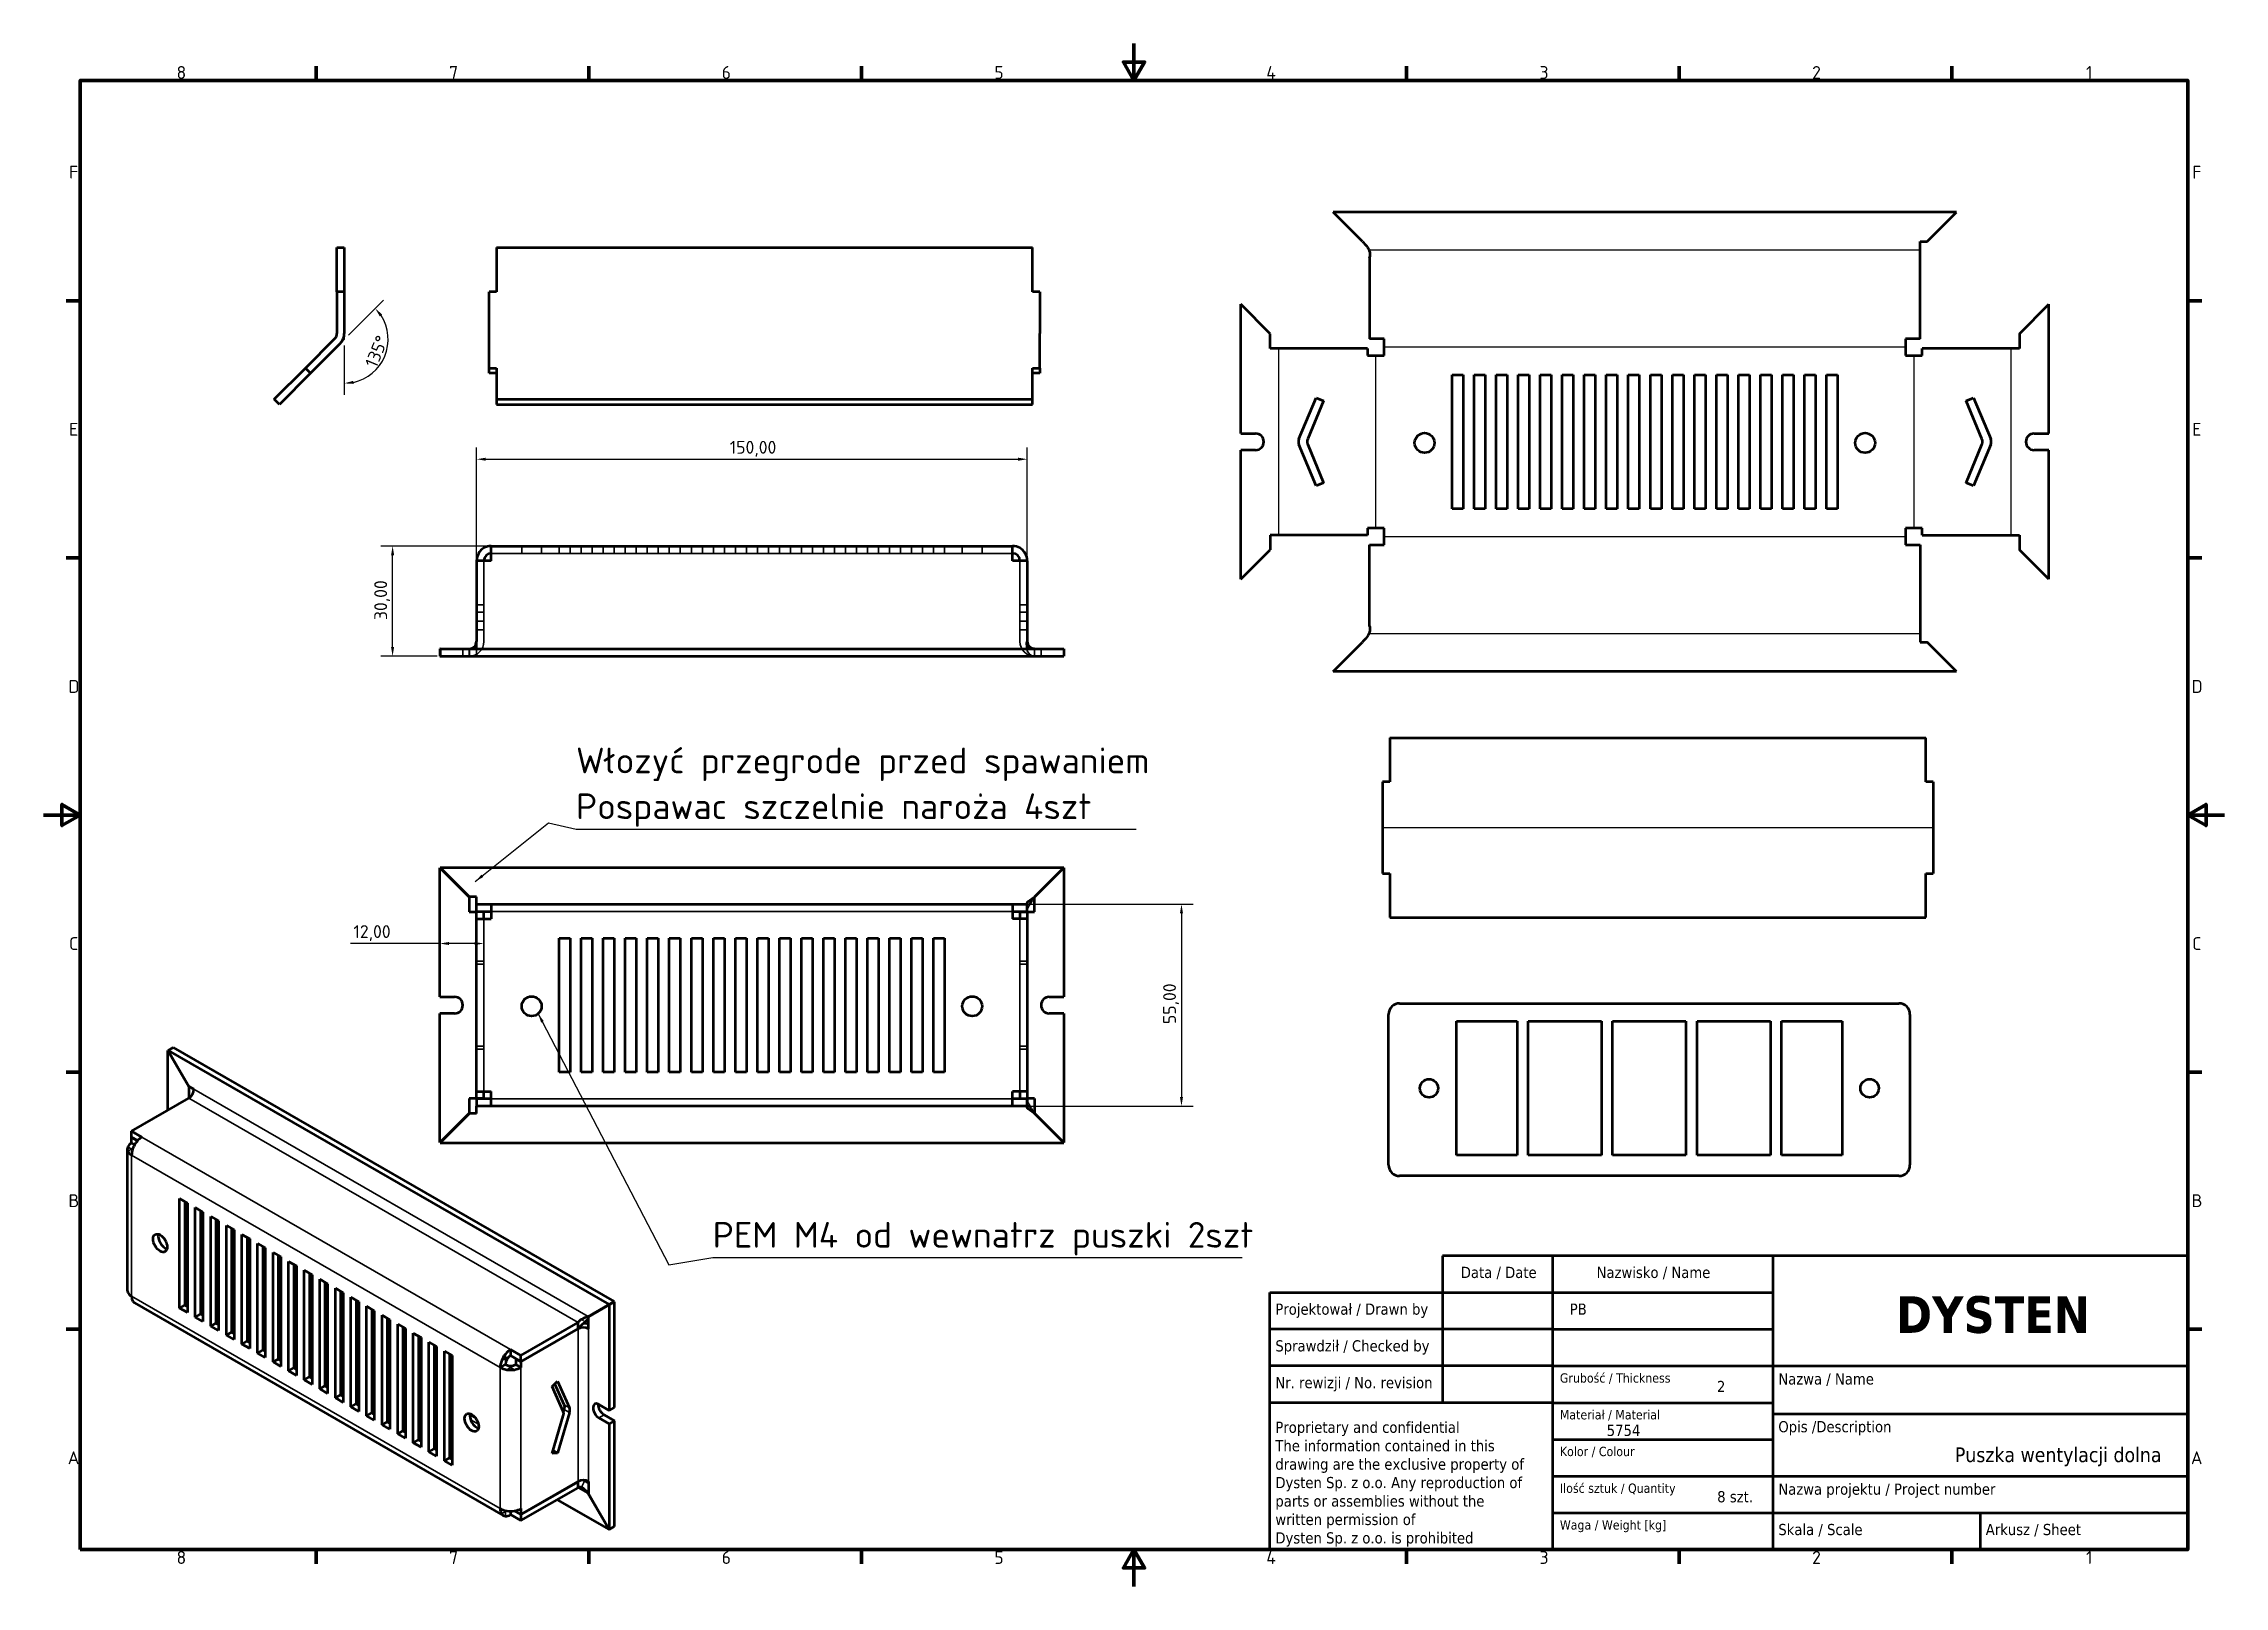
# Model space of a CAD drawing. Header units: millimetres. Extents: x 0 to 594, y 0 to 420.
import ezdxf
from ezdxf.enums import TextEntityAlignment as Align

# ---------------------------------------------------------------- set-up
doc = ezdxf.new("R2010")
doc.units = ezdxf.units.MM
for name, color, linetype, lineweight in [('Linia środkowa zgięcia (ISO)', 7, 'Continuous', 25), ('Obramowanie (ISO)', 7, 'Continuous', 70), ('Symbol (ISO)', 7, 'Continuous', 25), ('Tytuł (ANSI)', 7, 'Continuous', 50), ('Ukryte (ISO)', 7, 'Continuous', 35), ('Widoczne (ISO)', 7, 'Continuous', 50), ('Widoczne wąskie (ISO)', 7, 'Continuous', 35), ('Wymiar (ISO)', 7, 'Continuous', 25)]:
    doc.layers.add(name, color=color, linetype=linetype, lineweight=lineweight)
doc.styles.add('Styl tekstu53', font='tahoma.ttf')
doc.styles.add('Tekst notatki (ANSI)', font='tahoma.ttf')
doc.styles.add('Tekst notatki (DIN)', font='isocpeur.ttf')
doc.dimstyles.new('Domyślne (DIN)', dxfattribs={"dimtxt": 3.5, "dimasz": 2.5, "dimexe": 3.175, "dimexo": 0.8, "dimgap": 0.8, "dimtad": 1, "dimrnd": 1e-08, "dimzin": 0, "dimtxsty": 'Tekst notatki (DIN)', "dimcen": 0.09, "dimdle": 10, "dimclrd": 256, "dimclre": 256, "dimclrt": 256, "dimadec": 0, "dimazin": 0, "dimtfac": 1, "dimtmove": 0, "dimatfit": 3, "dimfxl": 1, "dimtolj": 1, "dimtzin": 0, "dimlwd": -1, "dimlwe": -1, "dimarcsym": 0})
doc.dimstyles.new('Domyślne - Metoda 2a (DIN)$7', dxfattribs={"dimtxt": 3.5, "dimasz": 2.5, "dimexe": 3.175, "dimexo": 0.8, "dimgap": 0.8, "dimtad": 1, "dimtih": 1, "dimtoh": 1, "dimrnd": 1e-08, "dimtxsty": 'Tekst notatki (DIN)', "dimcen": 0.09, "dimdle": 10, "dimclrd": 256, "dimclre": 256, "dimclrt": 256, "dimazin": 2, "dimtfac": 1, "dimtmove": 0, "dimatfit": 3, "dimfxl": 1, "dimtolj": 1, "dimlwd": -1, "dimlwe": -1, "dimarcsym": 0})

msp = doc.modelspace()

# ---------------------------------------------------------------- texts
at = {"layer": 'Symbol (ISO)', "insert": (145.014, 206.767), "char_height": 7, "width": 153.92207, "attachment_point": 7, "line_spacing_factor": 1.068348, "style": 'Tekst notatki (DIN)'}
msp.add_mtext('\\fISOCPEUR|b0|i0;\\H7.0000;Włozyć przegrode przed spawaniem\\PPospawac szczelnie naroża 4szt\\P', dxfattribs=at)
at = {"layer": 'Symbol (ISO)', "insert": (182.25, 90.087), "char_height": 7, "width": 145.53896, "attachment_point": 7, "style": 'Tekst notatki (DIN)'}
msp.add_mtext('\\fISOCPEUR|b0|i0;\\H7.0000;PEM M4 od wewnatrz puszki 2szt', dxfattribs=at)

# ---------------------------------------------------------------- blocks, each defined once
blk = doc.blocks.new('Ramki Default Border')
at = {"layer": 'Obramowanie (ISO)'}
for p, q in [((74.25, 410), (74.25, 413.9)), ((148.5, 410), (148.5, 413.9)), ((222.75, 410), (222.75, 413.9)), ((371.25, 410), (371.25, 413.9)), ((445.5, 410), (445.5, 413.9)), ((519.75, 410), (519.75, 413.9)), ((10, 350), (6.1, 350)), ((584, 350), (587.9, 350)), ((10, 280), (6.1, 280)), ((584, 280), (587.9, 280)), ((10, 140), (6.1, 140)), ((584, 140), (587.9, 140)), ((10, 70), (6.1, 70)), ((584, 70), (587.9, 70)), ((74.25, 10), (74.25, 6.1)), ((148.5, 10), (148.5, 6.1)), ((222.75, 10), (222.75, 6.1)), ((371.25, 10), (371.25, 6.1)), ((445.5, 10), (445.5, 6.1)), ((519.75, 10), (519.75, 6.1))]:
    blk.add_line(p, q, dxfattribs=at)
at = {"layer": 'Obramowanie (ISO)', "flags": 128}
for points in [[(297, 420), (297, 410), (294.11, 415), (299.89, 415), (297, 410)], [(10, 10), (10, 410), (584, 410), (584, 10), (10, 10)], [(0, 210), (10, 210), (5, 212.89), (5, 207.11), (10, 210)], [(594, 210), (584, 210), (589, 212.89), (589, 207.11), (584, 210)], [(297, 0), (297, 10), (294.11, 5), (299.89, 5), (297, 10)]]:
    blk.add_lwpolyline(points, dxfattribs=at)
at = {"layer": 'Obramowanie (ISO)', "char_height": 3.5, "attachment_point": 7, "style": 'Tekst notatki (DIN)'}
for s, insert in [('8', (36.2, 410.4)), ('7', (110.45, 410.4)), ('6', (184.7, 410.4)), ('5', (258.95, 410.4)), ('4', (333.03, 410.4)), ('3', (407.45, 410.4)), ('2', (481.7, 410.4)), ('1', (556.3, 410.4)), ('F', (6.93, 383.25)), ('F', (585.23, 383.25)), ('E', (6.93, 313.25)), ('E', (585.23, 313.25)), ('D', (6.75, 243.25)), ('D', (585.05, 243.25)), ('C', (6.93, 173.25)), ('C', (585.23, 173.25)), ('B', (6.75, 103.25)), ('B', (585.05, 103.25)), ('A', (6.58, 33.25)), ('A', (584.88, 33.25)), ('8', (36.2, 6.1)), ('7', (110.45, 6.1)), ('6', (184.7, 6.1)), ('5', (258.95, 6.1)), ('4', (333.03, 6.1)), ('3', (407.45, 6.1)), ('2', (481.7, 6.1)), ('1', (556.3, 6.1))]:
    blk.add_mtext(s, dxfattribs=dict(at, insert=insert))
blk = doc.blocks.new('Tabelki rysunkowe Marian')
at = {"layer": 'Tytuł (ANSI)'}
for p, q in [((529, 115), (326, 115)), ((326, 115), (326, 109)), ((356, 115), (356, 35)), ((416, 115), (416, 35)), ((529, 115), (529, 35)), ((326, 109), (326, 75)), ((279, 105), (356, 105)), ((279, 35), (279, 105)), ((356, 105), (416, 105)), ((356, 95), (279, 95)), ((356, 95), (416, 95)), ((356, 85), (279, 85)), ((356, 85), (416, 85)), ((416, 85), (529, 85)), ((356, 75), (279, 75)), ((356, 75), (416, 75)), ((416, 72), (529, 72)), ((356, 65), (416, 65)), ((356, 55), (416, 55)), ((416, 55), (529, 55)), ((356, 45), (416, 45)), ((416, 45), (529, 45)), ((472.5, 45), (472.5, 35)), ((529, 35), (279, 35))]:
    blk.add_line(p, q, dxfattribs=at)
at = {"layer": 'Tytuł (ANSI)', "style": 'Tekst notatki (ANSI)'}
for s, insert, char_height, attachment_point in [('Data / Date', (331, 112), 3.048, 1), ('Nazwisko / Name', (368, 112), 3.048, 1), ('Projektował / Drawn by', (280.5, 102), 3.048, 1), ('\\fTahoma|b1|i0;\\H10.0000;DYSTEN', (476, 104), 10, 2), ('Sprawdził / Checked by', (280.5, 92), 3.048, 1), ('\\fTahoma|b0|i0;\\H2.5400;Grubość / Thickness', (358, 83), 2.54, 1), ('Nr. rewizji / No. revision', (280.5, 82), 3.048, 1), ('Nazwa / Name', (417.5, 83), 3.048, 1), ('\\fTahoma|b0|i0;\\H2.5400;Materiał / Material', (358, 73), 2.54, 1), ('Opis /Description ', (417.5, 70), 3.048, 1), ('\\fTahoma|b0|i0;\\H2.5400;Kolor / Colour', (358, 63), 2.54, 1), ('\\fTahoma|b0|i0;\\H2.5400;Ilość sztuk / Quantity', (358, 53), 2.54, 1), ('Nazwa projektu / Project number', (417.5, 53), 3.048, 1), ('\\fTahoma|b0|i0;\\H2.5400;Waga / Weight [kg]', (358, 43), 2.54, 1), ('Skala / Scale', (417.5, 42), 3.048, 1), ('Arkusz / Sheet', (474, 42), 3.048, 1)]:
    blk.add_mtext(s, dxfattribs=dict(at, insert=insert, char_height=char_height, attachment_point=attachment_point))
at = {"layer": 'Tytuł (ANSI)', "insert": (280.5, 69.84), "char_height": 3.048, "attachment_point": 1, "line_spacing_factor": 0.987884, "style": 'Tekst notatki (ANSI)'}
blk.add_mtext('Proprietary and confidential\\PThe information contained in this\\Pdrawing are the exclusive property of\\PDysten Sp. z o.o. Any reproduction of\\Pparts or assemblies without the\\Pwritten permission of\\PDysten Sp. z o.o. is prohibited', dxfattribs=at)
at = {"layer": 'Tytuł (ANSI)', "style": 'Tekst notatki (ANSI)'}
for tag, p in [('Data', (332, 102)), ('kiedy_sprawdził', (332, 92)), ('Kto_zatwierdził', (361, 92)), ('Nr_części', (465.47, 80.14)), ('RAL', (395.29, 61)), ('Nr_projektu', (499.73, 51)), ('Waga', (401, 41))]:
    blk.add_attdef(tag, text='', height=3.05, dxfattribs=at).set_placement(p, align=Align.TOP_LEFT)
at = {"layer": 'Tytuł (ANSI)'}
for tag, p, height, style in [('Projektował_001', (360.69, 98.95), 3.05, 'Tekst notatki (ANSI)'), ('Grubość_materiału_001', (400.78, 77.89), 3.05, 'Tekst notatki (ANSI)'), ('Materiał_001', (370.75, 65.95), 3.05, 'Tekst notatki (ANSI)'), ('Nazwa_części_001', (465.59, 58.82), 4, 'Styl tekstu53'), ('Ilość_sztuk_001', (400.85, 47.88), 3.05, 'Tekst notatki (ANSI)')]:
    blk.add_attdef(tag, p, '', height=height, dxfattribs=dict(at, style=style))
blk = doc.blocks.new('*D5')
at = {"layer": 'Defpoints', "color": 0, "transparency": 16777216}
for p in [(95.06, 283.23), (121.93, 283.23), (108, 253.23)]:
    blk.add_point(p, dxfattribs=at)
at = {"layer": 'Wymiar (ISO)', "transparency": 16777216}
for p, q in [((121.13, 283.23), (91.88, 283.23)), ((95.06, 255.73), (95.06, 280.73)), ((107.2, 253.23), (91.88, 253.23))]:
    blk.add_line(p, q, dxfattribs=at)
for points in [[(94.64, 280.73), (95.47, 280.73), (95.06, 283.23)], [(94.64, 255.73), (95.47, 255.73), (95.06, 253.23)]]:
    blk.add_solid(points, dxfattribs=at)
at = {"layer": 'Wymiar (ISO)', "transparency": 16777216, "insert": (90.06, 263.06), "char_height": 3.5, "attachment_point": 1, "rotation": 90, "style": 'Tekst notatki (DIN)'}
blk.add_mtext('\\A1;30,00', dxfattribs=at)
blk = doc.blocks.new('*D6')
at = {"layer": 'Defpoints', "color": 0, "transparency": 16777216}
for p in [(119.93, 175.01), (107.93, 170.52), (119.93, 170.52)]:
    blk.add_point(p, dxfattribs=at)
at = {"layer": 'Wymiar (ISO)', "transparency": 16777216}
for p, q in [((107.93, 175.01), (83.59, 175.01)), ((117.43, 175.01), (110.43, 175.01))]:
    blk.add_line(p, q, dxfattribs=at)
for points in [[(110.43, 175.43), (110.43, 174.6), (107.93, 175.01)], [(117.43, 175.43), (117.43, 174.6), (119.93, 175.01)]]:
    blk.add_solid(points, dxfattribs=at)
at = {"layer": 'Wymiar (ISO)', "transparency": 16777216, "insert": (84.39, 180.01), "char_height": 3.5, "attachment_point": 1, "style": 'Tekst notatki (DIN)'}
blk.add_mtext('\\A1;12,00', dxfattribs=at)
blk = doc.blocks.new('*D7')
at = {"layer": 'Defpoints', "color": 0, "transparency": 16777216}
for p in [(267.93, 306.86), (117.93, 279.23), (267.93, 279.23)]:
    blk.add_point(p, dxfattribs=at)
at = {"layer": 'Wymiar (ISO)', "transparency": 16777216}
for p, q in [((117.93, 280.03), (117.93, 310.03)), ((267.93, 280.03), (267.93, 310.03)), ((120.43, 306.86), (265.43, 306.86))]:
    blk.add_line(p, q, dxfattribs=at)
for points in [[(120.43, 307.27), (120.43, 306.44), (117.93, 306.86)], [(265.43, 307.27), (265.43, 306.44), (267.93, 306.86)]]:
    blk.add_solid(points, dxfattribs=at)
at = {"layer": 'Wymiar (ISO)', "transparency": 16777216, "insert": (186.89, 311.86), "char_height": 3.5, "attachment_point": 1, "style": 'Tekst notatki (DIN)'}
blk.add_mtext('\\A1;150,00', dxfattribs=at)
blk = doc.blocks.new('*D8')
at = {"layer": 'Defpoints', "color": 0, "transparency": 16777216}
for p in [(263.93, 185.73), (263.93, 130.73), (309.93, 130.73)]:
    blk.add_point(p, dxfattribs=at)
at = {"layer": 'Wymiar (ISO)', "transparency": 16777216}
for p, q in [((264.73, 185.73), (313.1, 185.73)), ((309.93, 183.23), (309.93, 133.23)), ((264.73, 130.73), (313.1, 130.73))]:
    blk.add_line(p, q, dxfattribs=at)
for points in [[(309.51, 183.23), (310.35, 183.23), (309.93, 185.73)], [(309.51, 133.23), (310.35, 133.23), (309.93, 130.73)]]:
    blk.add_solid(points, dxfattribs=at)
at = {"layer": 'Wymiar (ISO)', "transparency": 16777216, "insert": (304.93, 153.07), "char_height": 3.5, "attachment_point": 1, "rotation": 90, "style": 'Tekst notatki (DIN)'}
blk.add_mtext('\\A1;55,00', dxfattribs=at)
blk = doc.blocks.new('*D9')
at = {"layer": 'Defpoints', "color": 0, "transparency": 16777216}
for p in [(81.9, 339.46), (81.9, 338.66), (82.46, 340.03), (90.34, 331.02)]:
    blk.add_point(p, dxfattribs=at)
at = {"layer": 'Wymiar (ISO)', "transparency": 16777216}
for p, q in [((83.03, 340.6), (92.59, 350.15)), ((81.9, 337.86), (81.9, 324.35))]:
    blk.add_line(p, q, dxfattribs=at)
blk.add_arc((81.9, 339.46), 11.94, 282.01623, 32.98377, dxfattribs=at)
for points in [[(91.59, 345.7), (92.24, 346.23), (90.34, 347.91)], [(84.43, 327.37), (84.34, 328.2), (81.9, 327.52)]]:
    blk.add_solid(points, dxfattribs=at)
at = {"layer": 'Wymiar (ISO)', "transparency": 16777216, "insert": (87.42, 332.82), "char_height": 3.5, "attachment_point": 1, "rotation": 67.5, "style": 'Tekst notatki (DIN)'}
blk.add_mtext('\\A1;135°', dxfattribs=at)

# ---------------------------------------------------------------- dimensions: what is measured, and where the dimension line sits
at = {"layer": 'Wymiar (ISO)'}
dim = msp.add_angular_dim_3p(base=(90.341, 331.02), center=(81.897, 339.465), p1=(81.897, 338.665), p2=(82.463, 340.03), dimstyle='Domyślne (DIN)', override={"dimgap": 0.8, "dimadec": 0, "dimtol": 0, "dimlim": 0, "dimtp": 0, "dimtm": 0, "dimtdec": 2}, dxfattribs=at)
dim.commit()
dim.dimension.update_dxf_attribs({"geometry": '*D9', "text_midpoint": (92.93, 334.895), "dimtype": 165})
for base, p1, p2, angle, picture, middle in [((267.928, 306.856), (117.928, 279.227), (267.928, 279.227), 180, '*D7', (192.928, 306.856)), ((95.057, 283.227), (107.999, 253.227), (121.928, 283.227), 270, '*D5', (95.057, 268.227)), ((309.928, 130.729), (263.928, 185.729), (263.928, 130.729), 270, '*D8', (309.928, 158.229))]:
    dim = msp.add_linear_dim(base=base, p1=p1, p2=p2, angle=angle, dimstyle='Domyślne (DIN)', override={"dimgap": 0.8, "dimdec": 2, "dimtol": 0, "dimlim": 0, "dimtp": 0, "dimtm": 0, "dimtdec": 2, "dimtofl": 0, "dimatfit": 1}, dxfattribs=at)
    dim.commit()
    dim.dimension.update_dxf_attribs({"geometry": picture, "text_midpoint": middle, "dimtype": 160})
dim = msp.add_linear_dim(base=(119.928, 175.012), p1=(107.928, 170.522), p2=(119.928, 170.522), dimstyle='Domyślne (DIN)', override={"dimgap": 0.8, "dimdec": 2, "dimse1": 1, "dimse2": 1, "dimtol": 0, "dimlim": 0, "dimtp": 0, "dimtm": 0, "dimtdec": 2, "dimtofl": 0, "dimatfit": 2}, dxfattribs=at)
dim.commit()
dim.dimension.update_dxf_attribs({"geometry": '*D6', "text_midpoint": (89.199, 175.012), "dimtype": 160})

# ---------------------------------------------------------------- linework, layer by layer
at = {"layer": 'Linia środkowa zgięcia (ISO)'}
for p, q in [((361.007, 363.889), (511.143, 363.889)), ((336.357, 337.004), (336.357, 286.204)), ((362.881, 288.104), (362.881, 335.104)), ((507.143, 337.366), (365.143, 337.366)), ((509.405, 335.104), (509.405, 288.104)), ((535.929, 286.204), (535.929, 337.004)), ((365.143, 285.842), (507.143, 285.842)), ((511.143, 259.318), (361.007, 259.318)), ((514.654, 206.539), (364.654, 206.539))]:
    msp.add_line(p, q, dxfattribs=at)
at = {"layer": 'Ukryte (ISO)'}
for p, q in [((119.928, 257.227), (119.928, 279.227)), ((263.928, 281.227), (121.928, 281.227)), ((130.228, 281.227), (130.228, 283.227)), ((135.628, 281.227), (135.628, 283.227)), ((140.428, 283.227), (140.428, 281.227)), ((143.428, 283.227), (143.428, 281.227)), ((146.428, 283.227), (146.428, 281.227)), ((149.428, 283.227), (149.428, 281.227)), ((152.428, 283.227), (152.428, 281.227)), ((155.428, 283.227), (155.428, 281.227)), ((158.428, 283.227), (158.428, 281.227)), ((161.428, 283.227), (161.428, 281.227)), ((164.428, 283.227), (164.428, 281.227)), ((167.428, 283.227), (167.428, 281.227)), ((170.428, 283.227), (170.428, 281.227)), ((173.428, 283.227), (173.428, 281.227)), ((176.428, 283.227), (176.428, 281.227)), ((179.428, 283.227), (179.428, 281.227)), ((182.428, 283.227), (182.428, 281.227)), ((185.428, 283.227), (185.428, 281.227)), ((188.428, 283.227), (188.428, 281.227)), ((191.428, 283.227), (191.428, 281.227)), ((194.428, 283.227), (194.428, 281.227)), ((197.428, 283.227), (197.428, 281.227)), ((200.428, 283.227), (200.428, 281.227)), ((203.428, 283.227), (203.428, 281.227)), ((206.428, 283.227), (206.428, 281.227)), ((209.428, 283.227), (209.428, 281.227)), ((212.428, 283.227), (212.428, 281.227)), ((215.428, 283.227), (215.428, 281.227)), ((218.428, 283.227), (218.428, 281.227)), ((221.428, 283.227), (221.428, 281.227)), ((224.428, 283.227), (224.428, 281.227)), ((227.428, 283.227), (227.428, 281.227)), ((230.428, 283.227), (230.428, 281.227)), ((233.428, 283.227), (233.428, 281.227)), ((236.428, 283.227), (236.428, 281.227)), ((239.428, 283.227), (239.428, 281.227)), ((242.428, 283.227), (242.428, 281.227)), ((245.428, 283.227), (245.428, 281.227)), ((250.228, 281.227), (250.228, 283.227)), ((255.628, 281.227), (255.628, 283.227)), ((265.928, 257.227), (265.928, 279.227)), ((117.928, 267.235), (119.928, 267.235)), ((117.928, 265.202), (119.928, 265.202)), ((117.928, 262.773), (119.928, 262.773)), ((265.928, 267.235), (267.928, 267.235)), ((265.928, 265.202), (267.928, 265.202)), ((265.928, 262.773), (267.928, 262.773)), ((117.928, 260.392), (119.928, 260.392)), ((265.928, 260.392), (267.928, 260.392)), ((267.709, 255.909), (267.709, 256.568)), ((114.178, 253.227), (114.178, 255.227)), ((115.928, 253.227), (115.928, 255.227)), ((115.999, 253.227), (115.999, 255.227)), ((117.928, 255.227), (117.928, 253.763)), ((117.928, 253.763), (117.928, 253.227)), ((269.858, 254.546), (269.858, 255.227)), ((269.858, 253.228), (269.858, 254.546)), ((269.858, 253.227), (269.858, 253.228)), ((269.928, 253.227), (269.928, 255.227)), ((271.678, 253.227), (271.678, 255.227)), ((267.709, 183.952), (267.709, 185.841)), ((119.928, 181.729), (119.928, 134.729)), ((263.928, 183.729), (121.928, 183.729)), ((265.928, 134.729), (265.928, 181.729)), ((117.928, 170.239), (119.928, 170.239)), ((117.928, 169.398), (119.928, 169.398)), ((265.928, 170.239), (267.928, 170.239)), ((265.928, 169.398), (267.928, 169.398)), ((117.928, 147.06), (119.928, 147.06)), ((117.928, 146.219), (119.928, 146.219)), ((265.928, 147.06), (267.928, 147.06)), ((265.928, 146.219), (267.928, 146.219)), ((121.928, 132.729), (263.928, 132.729)), ((267.709, 130.617), (267.709, 132.506))]:
    msp.add_line(p, q, dxfattribs=at)
for centre, start, end in [((115.928, 257.227), 270, 0), ((269.928, 257.227), 180, 270)]:
    msp.add_arc(centre, 4, start, end, dxfattribs=at)
for points in [[(267.928, 254.695), (267.77, 255.224), (267.693, 255.79), (267.749, 256.375)], [(269.714, 253.233), (269.762, 253.229), (269.81, 253.227), (269.858, 253.227)], [(267.928, 131.825), (267.695, 132.37), (267.637, 132.729), (267.928, 132.729)]]:
    msp.add_open_spline(points, degree=3, dxfattribs=at)
for points, knots in [([(267.928, 254.695), (268.267, 253.826), (268.931, 253.342), (269.602, 253.246), (269.639, 253.24), (269.676, 253.236), (269.714, 253.233)], [0.41215011, 0.41215011, 0.41215011, 0.41215011, 0.93385749, 0.93385749, 0.93385749, 0.96289415, 0.96289415, 0.96289415, 0.96289415]), ([(267.928, 183.729), (267.861, 183.729), (267.808, 183.745), (267.771, 183.778), (267.649, 183.887), (267.725, 184.191), (267.928, 184.633)], [-1, -1, -1, -1, -0.90488708, -0.90488708, -0.90488708, -0.58784989, -0.58784989, -0.58784989, -0.58784989])]:
    msp.add_open_spline(points, degree=3, knots=knots, dxfattribs=at)
at = {"layer": 'Widoczne (ISO)'}
for p, q in [((521.072, 374.151), (351.214, 374.151)), ((359.214, 366.151), (351.214, 374.151)), ((513.072, 366.151), (521.072, 374.151)), ((79.897, 364.465), (81.897, 364.465)), ((79.897, 352.465), (79.897, 364.465)), ((81.897, 364.465), (81.897, 352.465)), ((123.382, 364.465), (123.382, 352.465)), ((123.382, 364.465), (269.382, 364.465)), ((269.382, 352.465), (269.382, 364.465)), ((511.143, 366.151), (513.072, 366.151)), ((511.143, 339.627), (511.143, 366.151)), ((361.143, 361.627), (361.143, 339.627)), ((81.897, 352.465), (79.897, 352.465)), ((79.897, 352.465), (79.897, 341.122)), ((81.897, 352.465), (81.897, 341.122)), ((123.382, 352.465), (121.382, 352.465)), ((121.382, 341.122), (121.382, 352.465)), ((271.382, 352.465), (269.382, 352.465)), ((271.382, 352.465), (271.382, 341.122)), ((326.095, 313.854), (326.095, 349.033)), ((334.095, 341.033), (326.095, 349.033)), ((538.191, 341.033), (546.191, 349.033)), ((546.191, 313.854), (546.191, 349.033)), ((71.29, 331.687), (79.311, 339.707)), ((121.382, 339.707), (121.382, 341.122)), ((121.382, 331.687), (121.382, 339.707)), ((271.382, 339.707), (271.382, 341.122)), ((271.382, 331.687), (271.382, 339.707)), ((334.095, 337.004), (334.095, 341.033)), ((365.143, 339.627), (361.143, 339.627)), ((365.143, 335.104), (365.143, 339.627)), ((511.143, 339.627), (507.143, 339.627)), ((507.143, 339.627), (507.143, 335.104)), ((538.191, 341.033), (538.191, 337.004)), ((72.704, 330.272), (80.725, 338.293)), ((360.619, 337.004), (334.095, 337.004)), ((360.619, 337.004), (360.619, 335.104)), ((360.619, 335.104), (365.143, 335.104)), ((507.143, 335.104), (511.667, 335.104)), ((538.191, 337.004), (511.667, 337.004)), ((511.667, 335.104), (511.667, 337.004)), ((62.805, 323.201), (71.29, 331.687)), ((72.704, 330.272), (64.219, 321.787)), ((71.29, 331.687), (72.704, 330.272)), ((121.382, 331.687), (123.382, 331.687)), ((121.382, 330.272), (121.382, 331.687)), ((123.382, 330.272), (121.382, 330.272)), ((123.382, 331.687), (123.382, 323.201)), ((269.382, 323.201), (269.382, 331.687)), ((269.382, 331.687), (271.382, 331.687)), ((271.382, 330.272), (269.382, 330.272)), ((271.382, 331.687), (271.382, 330.272)), ((383.643, 293.354), (383.643, 329.854)), ((383.643, 329.854), (386.643, 329.854)), ((386.643, 329.854), (386.643, 293.354)), ((389.643, 293.354), (389.643, 329.854)), ((389.643, 329.854), (392.643, 329.854)), ((392.643, 329.854), (392.643, 293.354)), ((395.643, 293.354), (395.643, 329.854)), ((395.643, 329.854), (398.643, 329.854)), ((398.643, 329.854), (398.643, 293.354)), ((401.643, 293.354), (401.643, 329.854)), ((401.643, 329.854), (404.643, 329.854)), ((404.643, 329.854), (404.643, 293.354)), ((407.643, 293.354), (407.643, 329.854)), ((407.643, 329.854), (410.643, 329.854)), ((410.643, 329.854), (410.643, 293.354)), ((413.643, 293.354), (413.643, 329.854)), ((413.643, 329.854), (416.643, 329.854)), ((416.643, 329.854), (416.643, 293.354)), ((419.643, 293.354), (419.643, 329.854)), ((419.643, 329.854), (422.643, 329.854)), ((422.643, 329.854), (422.643, 293.354)), ((425.643, 293.354), (425.643, 329.854)), ((425.643, 329.854), (428.643, 329.854)), ((428.643, 329.854), (428.643, 293.354)), ((431.643, 293.354), (431.643, 329.854)), ((431.643, 329.854), (434.643, 329.854)), ((434.643, 329.854), (434.643, 293.354)), ((437.643, 293.354), (437.643, 329.854)), ((437.643, 329.854), (440.643, 329.854)), ((440.643, 329.854), (440.643, 293.354)), ((443.643, 293.354), (443.643, 329.854)), ((443.643, 329.854), (446.643, 329.854)), ((446.643, 329.854), (446.643, 293.354)), ((449.643, 293.354), (449.643, 329.854)), ((449.643, 329.854), (452.643, 329.854)), ((452.643, 329.854), (452.643, 293.354)), ((455.643, 293.354), (455.643, 329.854)), ((455.643, 329.854), (458.643, 329.854)), ((458.643, 329.854), (458.643, 293.354)), ((461.643, 293.354), (461.643, 329.854)), ((461.643, 329.854), (464.643, 329.854)), ((464.643, 329.854), (464.643, 293.354)), ((467.643, 293.354), (467.643, 329.854)), ((467.643, 329.854), (470.643, 329.854)), ((470.643, 329.854), (470.643, 293.354)), ((473.643, 293.354), (473.643, 329.854)), ((473.643, 329.854), (476.643, 329.854)), ((476.643, 329.854), (476.643, 293.354)), ((479.643, 293.354), (479.643, 329.854)), ((479.643, 329.854), (482.643, 329.854)), ((482.643, 329.854), (482.643, 293.354)), ((485.643, 293.354), (485.643, 329.854)), ((485.643, 329.854), (488.643, 329.854)), ((488.643, 329.854), (488.643, 293.354)), ((64.219, 321.787), (62.805, 323.201)), ((123.382, 323.201), (123.382, 321.787)), ((123.382, 323.201), (269.382, 323.201)), ((123.382, 321.787), (269.382, 321.787)), ((269.382, 321.787), (269.382, 323.201)), ((341.936, 312.369), (346.594, 323.614)), ((348.627, 322.772), (344.317, 312.369)), ((346.594, 323.614), (348.627, 322.772)), ((523.66, 322.772), (525.692, 323.614)), ((527.969, 312.369), (523.66, 322.772)), ((525.692, 323.614), (530.35, 312.369)), ((326.095, 313.854), (330.095, 313.854)), ((330.095, 309.354), (326.095, 309.354)), ((326.095, 274.174), (326.095, 309.354)), ((346.594, 299.593), (341.936, 310.838)), ((344.317, 310.838), (348.627, 300.435)), ((523.66, 300.435), (527.969, 310.838)), ((530.35, 310.838), (525.692, 299.593)), ((542.191, 313.854), (546.191, 313.854)), ((546.191, 309.354), (542.191, 309.354)), ((546.191, 274.174), (546.191, 309.354)), ((348.627, 300.435), (346.594, 299.593)), ((525.692, 299.593), (523.66, 300.435)), ((386.643, 293.354), (383.643, 293.354)), ((392.643, 293.354), (389.643, 293.354)), ((398.643, 293.354), (395.643, 293.354)), ((404.643, 293.354), (401.643, 293.354)), ((410.643, 293.354), (407.643, 293.354)), ((416.643, 293.354), (413.643, 293.354)), ((422.643, 293.354), (419.643, 293.354)), ((428.643, 293.354), (425.643, 293.354)), ((434.643, 293.354), (431.643, 293.354)), ((440.643, 293.354), (437.643, 293.354)), ((446.643, 293.354), (443.643, 293.354)), ((452.643, 293.354), (449.643, 293.354)), ((458.643, 293.354), (455.643, 293.354)), ((464.643, 293.354), (461.643, 293.354)), ((470.643, 293.354), (467.643, 293.354)), ((476.643, 293.354), (473.643, 293.354)), ((482.643, 293.354), (479.643, 293.354)), ((488.643, 293.354), (485.643, 293.354)), ((334.095, 286.204), (334.095, 282.174)), ((360.619, 286.204), (334.095, 286.204)), ((365.143, 288.104), (360.619, 288.104)), ((360.619, 288.104), (360.619, 286.204)), ((365.143, 283.58), (365.143, 288.104)), ((511.667, 288.104), (507.143, 288.104)), ((507.143, 288.104), (507.143, 283.58)), ((511.667, 286.204), (511.667, 288.104)), ((511.667, 286.204), (538.191, 286.204)), ((538.191, 286.204), (538.191, 282.174)), ((121.928, 279.227), (117.928, 279.227)), ((117.928, 279.227), (117.928, 257.227)), ((121.928, 282.691), (121.928, 283.227)), ((121.928, 283.227), (263.928, 283.227)), ((121.928, 281.227), (121.928, 282.691)), ((121.928, 279.227), (121.928, 281.227)), ((263.928, 282.691), (263.928, 283.227)), ((263.928, 281.227), (263.928, 282.691)), ((263.928, 279.227), (263.928, 281.227)), ((267.928, 279.227), (263.928, 279.227)), ((267.928, 279.227), (267.928, 257.227)), ((326.095, 274.174), (334.095, 282.174)), ((361.143, 283.58), (365.143, 283.58)), ((361.143, 261.58), (361.143, 283.58)), ((507.143, 283.58), (511.143, 283.58)), ((511.143, 283.58), (511.143, 257.056)), ((546.191, 274.174), (538.191, 282.174)), ((117.928, 255.227), (117.928, 257.227)), ((351.214, 249.056), (359.214, 257.056)), ((511.143, 257.056), (513.072, 257.056)), ((521.072, 249.056), (513.072, 257.056)), ((107.999, 255.227), (107.928, 255.227)), ((107.928, 255.227), (107.928, 253.227)), ((107.928, 253.227), (107.999, 253.227)), ((107.999, 255.227), (107.999, 253.227)), ((107.999, 255.227), (277.858, 255.227)), ((107.999, 253.227), (277.858, 253.227)), ((277.858, 255.227), (277.928, 255.227)), ((277.858, 255.227), (277.858, 253.227)), ((277.928, 253.227), (277.858, 253.227)), ((277.928, 255.227), (277.928, 253.227)), ((521.072, 249.056), (351.214, 249.056)), ((366.654, 231.013), (366.654, 219.013)), ((366.654, 231.013), (512.654, 231.013)), ((512.654, 219.013), (512.654, 231.013)), ((366.654, 219.013), (364.654, 219.013)), ((364.654, 219.013), (364.654, 194.065)), ((514.654, 219.013), (512.654, 219.013)), ((514.654, 219.013), (514.654, 194.065)), ((107.928, 160.479), (107.928, 195.658)), ((107.928, 195.658), (115.928, 187.658)), ((107.999, 195.729), (115.999, 187.729)), ((107.999, 195.729), (277.858, 195.729)), ((277.858, 195.729), (269.858, 187.729)), ((277.928, 195.658), (269.928, 187.658)), ((277.928, 195.658), (277.928, 160.479)), ((364.654, 194.065), (366.654, 194.065)), ((366.654, 194.065), (366.654, 182.065)), ((512.654, 194.065), (514.654, 194.065)), ((512.654, 182.065), (512.654, 194.065)), ((115.928, 187.658), (115.928, 183.629)), ((117.928, 187.729), (115.999, 187.729)), ((117.928, 185.729), (117.928, 187.729)), ((117.928, 185.729), (121.928, 185.729)), ((117.928, 183.729), (117.928, 185.729)), ((121.928, 185.729), (263.928, 185.729)), ((121.928, 185.729), (121.928, 185.193)), ((121.928, 185.193), (121.928, 183.729)), ((263.928, 185.729), (263.928, 185.193)), ((263.928, 185.729), (267.928, 185.729)), ((263.928, 185.193), (263.928, 183.729)), ((267.928, 183.729), (267.928, 185.729)), ((269.928, 183.629), (269.928, 187.658)), ((115.928, 183.629), (117.928, 183.629)), ((117.928, 183.729), (121.928, 183.729)), ((119.928, 183.629), (117.928, 183.629)), ((117.928, 181.729), (117.928, 183.629)), ((117.928, 134.729), (117.928, 181.729)), ((117.928, 181.729), (118.464, 181.729)), ((118.464, 181.729), (119.928, 181.729)), ((119.928, 181.729), (119.928, 183.629)), ((119.928, 181.729), (121.928, 181.729)), ((121.928, 183.729), (121.928, 181.729)), ((263.928, 183.729), (267.928, 183.729)), ((263.928, 183.729), (263.928, 181.729)), ((265.928, 181.729), (263.928, 181.729)), ((265.928, 183.629), (265.928, 181.729)), ((265.928, 183.629), (267.928, 183.629)), ((267.392, 181.729), (265.928, 181.729)), ((267.928, 181.729), (267.392, 181.729)), ((267.928, 183.629), (267.928, 181.729)), ((267.928, 183.629), (269.928, 183.629)), ((267.928, 181.729), (267.928, 134.729)), ((366.654, 182.065), (512.654, 182.065)), ((140.428, 139.979), (140.428, 176.479)), ((140.428, 176.479), (143.428, 176.479)), ((143.428, 176.479), (143.428, 139.979)), ((146.428, 139.979), (146.428, 176.479)), ((146.428, 176.479), (149.428, 176.479)), ((149.428, 176.479), (149.428, 139.979)), ((152.428, 139.979), (152.428, 176.479)), ((152.428, 176.479), (155.428, 176.479)), ((155.428, 176.479), (155.428, 139.979)), ((158.428, 139.979), (158.428, 176.479)), ((158.428, 176.479), (161.428, 176.479)), ((161.428, 176.479), (161.428, 139.979)), ((164.428, 139.979), (164.428, 176.479)), ((164.428, 176.479), (167.428, 176.479)), ((167.428, 176.479), (167.428, 139.979)), ((170.428, 139.979), (170.428, 176.479)), ((170.428, 176.479), (173.428, 176.479)), ((173.428, 176.479), (173.428, 139.979)), ((176.428, 139.979), (176.428, 176.479)), ((176.428, 176.479), (179.428, 176.479)), ((179.428, 176.479), (179.428, 139.979)), ((182.428, 139.979), (182.428, 176.479)), ((182.428, 176.479), (185.428, 176.479)), ((185.428, 176.479), (185.428, 139.979)), ((188.428, 139.979), (188.428, 176.479)), ((188.428, 176.479), (191.428, 176.479)), ((191.428, 176.479), (191.428, 139.979)), ((194.428, 139.979), (194.428, 176.479)), ((194.428, 176.479), (197.428, 176.479)), ((197.428, 176.479), (197.428, 139.979)), ((200.428, 139.979), (200.428, 176.479)), ((200.428, 176.479), (203.428, 176.479)), ((203.428, 176.479), (203.428, 139.979)), ((206.428, 139.979), (206.428, 176.479)), ((206.428, 176.479), (209.428, 176.479)), ((209.428, 176.479), (209.428, 139.979)), ((212.428, 139.979), (212.428, 176.479)), ((212.428, 176.479), (215.428, 176.479)), ((215.428, 176.479), (215.428, 139.979)), ((218.428, 139.979), (218.428, 176.479)), ((218.428, 176.479), (221.428, 176.479)), ((221.428, 176.479), (221.428, 139.979)), ((224.428, 139.979), (224.428, 176.479)), ((224.428, 176.479), (227.428, 176.479)), ((227.428, 176.479), (227.428, 139.979)), ((230.428, 139.979), (230.428, 176.479)), ((230.428, 176.479), (233.428, 176.479)), ((233.428, 176.479), (233.428, 139.979)), ((236.428, 139.979), (236.428, 176.479)), ((236.428, 176.479), (239.428, 176.479)), ((239.428, 176.479), (239.428, 139.979)), ((242.428, 139.979), (242.428, 176.479)), ((242.428, 176.479), (245.428, 176.479)), ((245.428, 176.479), (245.428, 139.979)), ((107.928, 160.479), (111.928, 160.479)), ((273.928, 160.479), (277.928, 160.479)), ((111.928, 155.979), (107.928, 155.979)), ((107.928, 120.8), (107.928, 155.979)), ((277.928, 155.979), (273.928, 155.979)), ((277.928, 155.979), (277.928, 120.8)), ((366.353, 114.724), (366.353, 155.724)), ((369.353, 158.724), (505.353, 158.724)), ((508.353, 155.724), (508.353, 114.724)), ((384.853, 153.847), (401.353, 153.847)), ((384.853, 117.347), (384.853, 153.847)), ((401.353, 153.847), (401.353, 117.347)), ((404.353, 153.847), (424.353, 153.847)), ((404.353, 117.347), (404.353, 153.847)), ((424.353, 153.847), (424.353, 117.347)), ((427.353, 117.347), (427.353, 153.847)), ((427.353, 153.847), (447.353, 153.847)), ((447.353, 153.847), (447.353, 117.347)), ((450.353, 117.347), (450.353, 153.847)), ((450.353, 153.847), (470.353, 153.847)), ((470.353, 153.847), (470.353, 117.347)), ((473.353, 117.347), (473.353, 153.847)), ((473.353, 153.847), (489.853, 153.847)), ((489.853, 153.847), (489.853, 117.347)), ((33.911, 145.927), (33.861, 145.898)), ((33.861, 145.898), (39.518, 136.1)), ((33.861, 129.637), (33.861, 145.898)), ((35.326, 146.742), (33.911, 145.927)), ((33.911, 145.927), (39.568, 136.129)), ((33.911, 145.927), (154.02, 76.762)), ((35.326, 146.742), (155.434, 77.576)), ((143.428, 139.979), (140.428, 139.979)), ((149.428, 139.979), (146.428, 139.979)), ((155.428, 139.979), (152.428, 139.979)), ((161.428, 139.979), (158.428, 139.979)), ((167.428, 139.979), (164.428, 139.979)), ((173.428, 139.979), (170.428, 139.979)), ((179.428, 139.979), (176.428, 139.979)), ((185.428, 139.979), (182.428, 139.979)), ((191.428, 139.979), (188.428, 139.979)), ((197.428, 139.979), (194.428, 139.979)), ((203.428, 139.979), (200.428, 139.979)), ((209.428, 139.979), (206.428, 139.979)), ((215.428, 139.979), (212.428, 139.979)), ((221.428, 139.979), (218.428, 139.979)), ((227.428, 139.979), (224.428, 139.979)), ((233.428, 139.979), (230.428, 139.979)), ((239.428, 139.979), (236.428, 139.979)), ((245.428, 139.979), (242.428, 139.979)), ((23.962, 123.936), (39.518, 132.894)), ((39.518, 136.1), (39.568, 136.129)), ((39.518, 136.1), (39.518, 132.894)), ((40.932, 135.344), (39.568, 136.129)), ((115.928, 132.829), (115.928, 128.8)), ((117.928, 132.829), (115.928, 132.829)), ((117.928, 132.829), (117.928, 134.729)), ((117.928, 134.729), (118.464, 134.729)), ((119.928, 132.829), (117.928, 132.829)), ((121.928, 132.729), (117.928, 132.729)), ((117.928, 132.729), (117.928, 130.729)), ((121.928, 130.729), (117.928, 130.729)), ((117.928, 128.729), (117.928, 130.729)), ((118.464, 134.729), (119.928, 134.729)), ((119.928, 132.829), (119.928, 134.729)), ((119.928, 134.729), (121.928, 134.729)), ((121.928, 132.729), (121.928, 134.729)), ((121.928, 131.265), (121.928, 132.729)), ((121.928, 130.729), (121.928, 131.265)), ((263.928, 130.729), (121.928, 130.729)), ((263.928, 132.729), (263.928, 134.729)), ((265.928, 134.729), (263.928, 134.729)), ((263.928, 131.265), (263.928, 132.729)), ((267.928, 132.729), (263.928, 132.729)), ((263.928, 130.729), (263.928, 131.265)), ((267.928, 130.729), (263.928, 130.729)), ((267.392, 134.729), (265.928, 134.729)), ((265.928, 134.729), (265.928, 132.829)), ((265.928, 132.829), (267.928, 132.829)), ((267.928, 134.729), (267.392, 134.729)), ((267.928, 134.729), (267.928, 132.829)), ((269.928, 132.829), (267.928, 132.829)), ((267.928, 132.729), (267.928, 130.729)), ((269.928, 132.829), (269.928, 128.8)), ((115.928, 128.8), (107.928, 120.8)), ((115.999, 128.729), (107.999, 120.729)), ((117.928, 128.729), (115.999, 128.729)), ((269.858, 128.729), (277.858, 120.729)), ((269.928, 128.8), (277.928, 120.8)), ((22.79, 119.037), (22.79, 80.612)), ((23.962, 123.936), (26.79, 122.307)), ((23.962, 122.301), (23.962, 123.936)), ((23.962, 122.301), (25.623, 121.344)), ((23.962, 122.219), (24.033, 122.26)), ((25.376, 121.405), (23.962, 122.219)), ((23.962, 120.666), (23.962, 122.219)), ((23.962, 120.666), (24.786, 120.191)), ((25.447, 121.446), (25.376, 121.405)), ((25.376, 121.055), (25.376, 121.405)), ((107.999, 120.729), (277.858, 120.729)), ((401.353, 117.347), (384.853, 117.347)), ((424.353, 117.347), (404.353, 117.347)), ((447.353, 117.347), (427.353, 117.347)), ((470.353, 117.347), (450.353, 117.347)), ((489.853, 117.347), (473.353, 117.347)), ((505.353, 111.724), (369.353, 111.724)), ((37.043, 75.743), (37.043, 105.583)), ((37.043, 105.583), (39.165, 104.361)), ((38.458, 104.769), (38.458, 76.557)), ((39.165, 104.361), (39.165, 74.521)), ((41.286, 73.299), (41.286, 103.14)), ((41.286, 103.14), (43.407, 101.918)), ((42.7, 102.325), (42.7, 74.114)), ((43.407, 101.918), (43.407, 72.078)), ((45.529, 70.856), (45.529, 100.697)), ((45.529, 100.697), (47.65, 99.475)), ((46.943, 99.882), (46.943, 71.671)), ((47.65, 99.475), (47.65, 69.635)), ((49.771, 68.413), (49.771, 98.253)), ((49.771, 98.253), (51.893, 97.032)), ((51.185, 97.439), (51.185, 69.227)), ((51.893, 97.032), (51.893, 67.191)), ((54.014, 65.97), (54.014, 95.81)), ((54.014, 95.81), (56.135, 94.589)), ((55.428, 94.996), (55.428, 66.784)), ((56.135, 94.589), (56.135, 64.748)), ((58.257, 63.527), (58.257, 93.367)), ((58.257, 93.367), (60.378, 92.146)), ((59.671, 92.553), (59.671, 64.341)), ((60.378, 92.146), (60.378, 62.305)), ((62.499, 61.083), (62.499, 90.924)), ((62.499, 90.924), (64.621, 89.702)), ((63.913, 90.11), (63.913, 61.898)), ((64.621, 89.702), (64.621, 59.862)), ((39.165, 87.814), (38.458, 87.406)), ((43.407, 88.67), (42.7, 89.078)), ((47.65, 86.227), (46.943, 86.634)), ((51.893, 83.784), (51.185, 84.191)), ((66.742, 58.64), (66.742, 88.481)), ((66.742, 88.481), (68.863, 87.259)), ((68.156, 87.666), (68.156, 59.455)), ((68.863, 87.259), (68.863, 57.419)), ((70.984, 56.197), (70.984, 86.038)), ((70.984, 86.038), (73.106, 84.816)), ((72.399, 85.223), (72.399, 57.012)), ((73.106, 84.816), (73.106, 54.976)), ((75.227, 53.754), (75.227, 83.594)), ((75.227, 83.594), (77.348, 82.373)), ((23.962, 78.984), (23.962, 78.971)), ((23.962, 78.971), (23.962, 78.971)), ((56.135, 81.341), (55.428, 81.748)), ((60.378, 78.898), (59.671, 79.305)), ((76.641, 82.78), (76.641, 54.568)), ((77.348, 82.373), (77.348, 52.532)), ((79.47, 51.311), (79.47, 81.151)), ((79.47, 81.151), (81.591, 79.93)), ((80.884, 80.337), (80.884, 52.125)), ((81.591, 79.93), (81.591, 50.089)), ((83.712, 48.868), (83.712, 78.708)), ((83.712, 78.708), (85.834, 77.486)), ((85.127, 77.894), (85.127, 49.682)), ((85.834, 77.486), (85.834, 47.646)), ((149.777, 74.293), (155.434, 77.576)), ((155.434, 77.576), (154.02, 76.762)), ((155.484, 77.489), (154.07, 76.675)), ((155.484, 48.729), (155.484, 77.489)), ((24.794, 77.146), (125.203, 19.324)), ((37.043, 75.743), (38.458, 76.557)), ((39.165, 74.521), (37.043, 75.743)), ((38.458, 76.557), (39.165, 76.15)), ((41.286, 73.299), (42.7, 74.114)), ((43.407, 72.078), (41.286, 73.299)), ((42.7, 74.114), (43.407, 73.707)), ((45.529, 70.856), (46.943, 71.671)), ((46.943, 71.671), (47.65, 71.263)), ((64.621, 76.454), (63.913, 76.862)), ((68.863, 74.011), (68.156, 74.419)), ((73.106, 71.568), (72.399, 71.975)), ((87.955, 46.424), (87.955, 76.265)), ((87.955, 76.265), (90.076, 75.043)), ((89.369, 75.451), (89.369, 47.239)), ((90.076, 75.043), (90.076, 45.203)), ((92.198, 43.981), (92.198, 73.822)), ((92.198, 73.822), (94.319, 72.6)), ((93.612, 73.007), (93.612, 44.796)), ((94.319, 72.6), (94.319, 42.76)), ((96.44, 41.538), (96.44, 71.379)), ((96.44, 71.379), (98.562, 70.157)), ((130.028, 62.857), (145.584, 71.815)), ((145.584, 70.18), (145.584, 71.815)), ((154.02, 76.762), (148.363, 73.479)), ((148.363, 73.479), (148.845, 73.756)), ((154.07, 76.675), (148.413, 73.392)), ((148.413, 70.098), (148.413, 73.392)), ((148.845, 73.756), (149.777, 74.293)), ((154.07, 76.675), (154.07, 47.914)), ((47.65, 69.635), (45.529, 70.856)), ((49.771, 68.413), (51.185, 69.227)), ((51.893, 67.191), (49.771, 68.413)), ((51.185, 69.227), (51.893, 68.82)), ((54.014, 65.97), (55.428, 66.784)), ((56.135, 64.748), (54.014, 65.97)), ((55.428, 66.784), (56.135, 66.377)), ((77.348, 69.125), (76.641, 69.532)), ((81.591, 66.682), (80.884, 67.089)), ((97.855, 70.564), (97.855, 42.352)), ((98.562, 70.157), (98.562, 40.316)), ((100.683, 39.095), (100.683, 68.935)), ((100.683, 68.935), (102.804, 67.714)), ((102.097, 68.121), (102.097, 39.909)), ((102.804, 67.714), (102.804, 37.873)), ((104.926, 36.652), (104.926, 66.492)), ((104.926, 66.492), (107.047, 65.271)), ((106.34, 65.678), (106.34, 37.466)), ((145.584, 70.18), (130.028, 61.222)), ((130.028, 61.14), (145.584, 70.098)), ((58.257, 63.527), (59.671, 64.341)), ((60.378, 62.305), (58.257, 63.527)), ((59.671, 64.341), (60.378, 63.934)), ((62.499, 61.083), (63.913, 61.898)), ((64.621, 59.862), (62.499, 61.083)), ((63.913, 61.898), (64.621, 61.491)), ((66.742, 58.64), (68.156, 59.455)), ((68.156, 59.455), (68.863, 59.047)), ((85.834, 64.239), (85.127, 64.646)), ((90.076, 61.795), (89.369, 62.203)), ((94.319, 59.352), (93.612, 59.759)), ((107.047, 65.271), (107.047, 35.43)), ((109.168, 34.209), (109.168, 64.049)), ((109.168, 64.049), (111.29, 62.827)), ((110.582, 63.235), (110.582, 35.023)), ((111.29, 62.827), (111.29, 32.987)), ((124.371, 59.586), (125.785, 60.401)), ((127.199, 64.485), (127.199, 62.85)), ((127.199, 64.485), (130.028, 62.857)), ((127.199, 62.85), (130.028, 61.222)), ((128.685, 61.995), (128.614, 61.954)), ((128.614, 61.954), (128.614, 60.401)), ((128.614, 61.954), (130.028, 61.14)), ((128.614, 60.401), (130.028, 59.586)), ((130.028, 61.222), (130.028, 62.857)), ((130.028, 61.14), (130.028, 59.586)), ((68.863, 57.419), (66.742, 58.64)), ((70.984, 56.197), (72.399, 57.012)), ((73.106, 54.976), (70.984, 56.197)), ((72.399, 57.012), (73.106, 56.604)), ((75.227, 53.754), (76.641, 54.568)), ((77.348, 52.532), (75.227, 53.754)), ((76.641, 54.568), (77.348, 54.161)), ((98.562, 56.909), (97.855, 57.316)), ((102.804, 54.466), (102.097, 54.873)), ((138.508, 54.388), (139.945, 55.904)), ((141.555, 47.638), (138.508, 54.388)), ((141.825, 49.422), (139.236, 55.156)), ((139.945, 55.904), (143.239, 48.607)), ((79.47, 51.311), (80.884, 52.125)), ((81.591, 50.089), (79.47, 51.311)), ((80.884, 52.125), (81.591, 51.718)), ((83.712, 48.868), (85.127, 49.682)), ((85.834, 47.646), (83.712, 48.868)), ((85.127, 49.682), (85.834, 49.275)), ((107.047, 52.023), (106.34, 52.43)), ((111.29, 49.58), (110.582, 49.987)), ((141.615, 47.466), (141.825, 48.17)), ((151.241, 49.543), (154.07, 47.914)), ((154.07, 47.914), (155.484, 48.729)), ((87.955, 46.424), (89.369, 47.239)), ((90.076, 45.203), (87.955, 46.424)), ((89.369, 47.239), (90.076, 46.832)), ((92.198, 43.981), (93.612, 44.796)), ((94.319, 42.76), (92.198, 43.981)), ((93.612, 44.796), (94.319, 44.388)), ((96.44, 41.538), (97.855, 42.352)), ((97.855, 42.352), (98.562, 41.945)), ((117.532, 45.985), (116.115, 46.801)), ((138.508, 36.127), (141.555, 46.386)), ((143.239, 47.356), (139.945, 36.266)), ((154.07, 44.235), (151.241, 45.864)), ((152.655, 46.679), (155.484, 45.05)), ((155.484, 45.05), (154.07, 44.235)), ((154.07, 44.235), (154.07, 15.475)), ((155.484, 16.289), (155.484, 45.05)), ((98.562, 40.316), (96.44, 41.538)), ((100.683, 39.095), (102.097, 39.909)), ((102.804, 37.873), (100.683, 39.095)), ((102.097, 39.909), (102.804, 39.502)), ((104.926, 36.652), (106.34, 37.466)), ((107.047, 35.43), (104.926, 36.652)), ((106.34, 37.466), (107.047, 37.059)), ((139.945, 36.266), (138.508, 36.127)), ((138.753, 36.952), (139.945, 36.266)), ((109.168, 34.209), (110.582, 35.023)), ((111.29, 32.987), (109.168, 34.209)), ((110.582, 35.023), (111.29, 34.616)), ((130.028, 19.608), (145.584, 28.567)), ((145.584, 28.485), (130.028, 19.527)), ((130.028, 17.892), (145.584, 26.85)), ((145.584, 26.85), (145.584, 28.485)), ((147.675, 28.627), (147.204, 28.898)), ((148.413, 25.272), (148.363, 25.244)), ((148.363, 25.244), (154.02, 15.446)), ((148.413, 28.567), (148.413, 25.273)), ((148.413, 25.273), (154.07, 15.475)), ((127.199, 20.487), (127.199, 19.52)), ((130.028, 17.892), (127.199, 19.52)), ((130.028, 19.527), (128.226, 20.564)), ((128.614, 20.636), (128.614, 20.423)), ((128.614, 20.423), (130.028, 19.608)), ((130.028, 21.162), (130.028, 19.608)), ((130.028, 19.527), (130.028, 17.892)), ((139.9, 23.576), (154.02, 15.446)), ((154.02, 15.446), (155.434, 16.26)), ((154.07, 15.475), (155.484, 16.289)), ((155.434, 16.26), (155.434, 16.26))]:
    msp.add_line(p, q, dxfattribs=at)
for centre, radius in [((376.143, 311.299), 2.7), ((496.143, 311.299), 2.7), ((132.928, 157.924), 2.7), ((252.928, 157.924), 2.7), ((377.353, 135.597), 2.5), ((497.353, 135.597), 2.5)]:
    msp.add_circle(centre, radius, dxfattribs=at)
for centre, radius, start, end in [((77.897, 341.122), 2, 315, 0), ((77.897, 341.122), 4, 315, 0), ((330.095, 311.604), 2.25, 270, 90), ((343.784, 311.604), 2, 157.5, 202.5), ((346.165, 311.604), 2, 157.5, 202.5), ((526.121, 311.604), 2, 337.5, 22.5), ((528.502, 311.604), 2, 337.5, 22.5), ((542.191, 311.604), 2.25, 90, 270), ((121.928, 279.227), 4, 150, 180), ((121.928, 279.227), 4, 120, 150), ((121.928, 279.227), 4, 90, 120), ((121.928, 279.227), 2, 90, 180), ((263.928, 279.227), 4, 60, 90), ((263.928, 279.227), 2, 0, 90), ((263.928, 279.227), 4, 30, 60), ((263.928, 279.227), 4, 0, 30), ((115.928, 257.227), 2, 270, 0), ((269.928, 257.227), 2, 180, 270), ((111.928, 158.229), 2.25, 270, 90), ((273.928, 158.229), 2.25, 90, 270), ((369.353, 155.724), 3, 90, 180), ((505.353, 155.724), 3, 0, 90), ((369.353, 114.724), 3, 180, 270), ((505.353, 114.724), 3, 270, 0)]:
    msp.add_arc(centre, radius, start, end, dxfattribs=at)
for centre, major_axis, ratio, start_param, end_param in [((39.518, 134.529), (0.998, 1.733), 0.5780931, 3.9250571, 5.4958534), ((26.79, 119.037), (-4, 0), 0.5758617, 6.0213859, 6.5449847), ((26.79, 119.037), (-4, 0), 0.5758617, 5.4977871, 6.0213859), ((26.79, 119.037), (1.996, 3.466), 0.5780931, 1.830662, 2.3542608), ((26.79, 119.037), (1.996, 3.466), 0.5780931, 1.3070632, 1.830662), ((26.79, 119.037), (1.996, 3.466), 0.5780931, 0.7834645, 1.3070632), ((26.79, 119.037), (-4, 0), 0.5758617, 0.2617994, 0.7853982), ((33.154, 94.282), (1.347, -2.34), 0.5780931, 3.6916931, 5.7330848), ((26.79, 80.612), (-4, 0), 0.5758617, 0, 0.2617994), ((26.79, 80.612), (-4, 0), 0.5758617, 0.2617994, 0.7853982), ((26.79, 80.612), (-1.996, -3.466), 0.5780931, 5.4958534, 6.0194522), ((26.79, 80.612), (-1.996, -3.466), 0.5780931, 6.0194522, 6.2831853), ((146.998, 69.284), (4, 0), 0.5758617, 1.2094292, 1.573688), ((146.998, 69.284), (2, 0), 0.5758617, 0.7853982, 2.3561945), ((127.199, 61.215), (1.996, 3.466), 0.5780931, 1.830662, 2.3542608), ((127.199, 61.215), (4, 0), 0.5758617, 3.9269908, 4.4505896), ((127.199, 61.215), (1.996, 3.466), 0.5780931, 1.3070632, 1.830662), ((127.199, 61.215), (1.996, 3.466), 0.5780931, 0.7834645, 1.3070632), ((127.199, 61.215), (0.998, 1.733), 0.5780931, 0.7834645, 2.3542608), ((127.199, 61.215), (-2, 0), 0.5758617, 0.7853982, 2.3561945), ((127.199, 61.215), (4, 0), 0.5758617, 4.9741884, 5.4977871), ((127.199, 61.215), (4, 0), 0.5758617, 4.4505896, 4.9741884), ((140.248, 46.26), (-0.998, -1.733), 0.5780931, 1.9615617, 2.7469599), ((140.518, 48.044), (-0.998, -1.733), 0.5780931, 1.9615617, 2.7469599), ((141.932, 47.229), (0.998, 1.733), 0.5780931, 5.1031544, 5.8885525), ((151.241, 47.704), (-1.123, 1.95), 0.5780931, 5.4997209, 8.6413135), ((152.655, 48.518), (1.123, -1.95), 0.5780931, 3.8197093, 5.4997209), ((118.007, 45.418), (1.347, -2.34), 0.5780931, 3.6916931, 5.7330848), ((146.998, 27.752), (-2, 0), 0.5758617, 3.9269908, 5.4977871), ((127.199, 22.791), (-1.996, -3.466), 0.5780931, 5.4958534, 6.0194522), ((127.199, 22.791), (4, 0), 0.5758617, 3.9269908, 4.4505896), ((127.199, 22.791), (-1.996, -3.466), 0.5780931, 6.0194522, 6.543051), ((127.199, 22.791), (-1.996, -3.466), 0.5780931, 0.2598657, 0.7834645), ((127.199, 22.791), (4, 0), 0.5758617, 4.4505896, 4.9741884), ((127.199, 22.791), (4, 0), 0.5758617, 4.9741884, 5.4977871)]:
    msp.add_ellipse(centre, major_axis=major_axis, ratio=ratio, start_param=start_param, end_param=end_param, dxfattribs=at)
for centre in [(31.74, 93.467), (116.593, 44.604)]:
    msp.add_ellipse(centre, major_axis=(-1.347, 2.34), ratio=0.5780931, dxfattribs=at)
for points in [[(359.214, 366.151), (359.973, 365.336), (360.757, 364.517), (361.143, 363.602)], [(361.143, 361.627), (361.435, 362.265), (361.414, 362.96), (361.143, 363.602)], [(361.143, 259.605), (361.414, 260.247), (361.435, 260.942), (361.143, 261.58)], [(267.928, 257.227), (267.637, 256.785), (267.695, 256.353), (267.928, 255.961)], [(267.749, 256.375), (267.776, 256.655), (267.834, 256.94), (267.928, 257.227)], [(359.357, 257.21), (359.31, 257.159), (359.262, 257.107), (359.214, 257.056)], [(361.143, 259.605), (360.782, 258.748), (360.068, 257.975), (359.357, 257.21)], [(267.928, 130.729), (267.637, 130.729), (267.695, 130.55), (267.928, 130.277)], [(269.714, 128.943), (269.762, 128.872), (269.81, 128.8), (269.858, 128.729)], [(149.777, 74.293), (149.713, 74.22), (149.644, 74.143), (149.57, 74.064)], [(145.764, 28.653), (145.7, 28.605), (145.64, 28.549), (145.584, 28.485)], [(145.584, 26.85), (145.691, 27.149), (146.037, 27.154), (146.48, 26.996)], [(147.375, 28.777), (147.239, 28.819), (147.105, 28.852), (146.975, 28.874)], [(147.375, 28.777), (147.732, 28.625), (148.081, 28.381), (148.406, 28.071)]]:
    msp.add_open_spline(points, degree=3, dxfattribs=at)
for points, knots in [([(269.858, 255.227), (269.102, 255.227), (268.323, 255.467), (267.934, 255.954), (267.932, 255.956), (267.93, 255.959), (267.928, 255.961)], [-1, -1, -1, -1, -0.41519668, -0.41519668, -0.41519668, -0.41215011, -0.41215011, -0.41215011, -0.41215011]), ([(267.928, 186.181), (267.725, 185.96), (267.649, 185.808), (267.771, 185.753), (267.808, 185.737), (267.861, 185.729), (267.928, 185.729)], [0.58784989, 0.58784989, 0.58784989, 0.58784989, 0.90488708, 0.90488708, 0.90488708, 1, 1, 1, 1]), ([(269.858, 187.729), (269.2, 186.748), (268.531, 185.756), (268.106, 184.977), (268.04, 184.856), (267.981, 184.741), (267.928, 184.633)], [0, 0, 0, 0, 0.5088554, 0.5088554, 0.5088554, 0.58784989, 0.58784989, 0.58784989, 0.58784989]), ([(267.928, 186.181), (267.931, 186.184), (267.934, 186.186), (267.936, 186.189), (268.326, 186.592), (269.103, 187.166), (269.858, 187.729)], [-0.58784989, -0.58784989, -0.58784989, -0.58784989, -0.58378297, -0.58378297, -0.58378297, 0, 0, 0, 0]), ([(267.928, 131.825), (268.267, 131.116), (268.931, 130.113), (269.602, 129.111), (269.639, 129.055), (269.676, 128.999), (269.714, 128.943)], [0.41215011, 0.41215011, 0.41215011, 0.41215011, 0.93385749, 0.93385749, 0.93385749, 0.96289415, 0.96289415, 0.96289415, 0.96289415]), ([(269.858, 128.729), (269.102, 129.292), (268.323, 129.868), (267.934, 130.271), (267.932, 130.273), (267.93, 130.275), (267.928, 130.277)], [-1, -1, -1, -1, -0.41519668, -0.41519668, -0.41519668, -0.41215011, -0.41215011, -0.41215011, -0.41215011]), ([(146.48, 72.7), (146.126, 72.482), (145.852, 72.262), (145.693, 72.025), (145.645, 71.954), (145.609, 71.884), (145.584, 71.815)], [0.58784989, 0.58784989, 0.58784989, 0.58784989, 0.90488708, 0.90488708, 0.90488708, 1, 1, 1, 1]), ([(145.584, 70.18), (145.681, 70.29), (145.791, 70.41), (145.913, 70.537), (146.318, 70.959), (146.812, 71.43), (147.375, 71.95)], [-1, -1, -1, -1, -0.90488708, -0.90488708, -0.90488708, -0.58784989, -0.58784989, -0.58784989, -0.58784989]), ([(146.48, 72.7), (146.484, 72.703), (146.488, 72.705), (146.492, 72.708), (147.111, 73.076), (147.829, 73.326), (148.363, 73.479)], [-0.58784989, -0.58784989, -0.58784989, -0.58784989, -0.58378297, -0.58378297, -0.58378297, 0, 0, 0, 0]), ([(148.411, 72.916), (148.204, 72.721), (147.987, 72.518), (147.762, 72.31), (147.635, 72.191), (147.504, 72.07), (147.375, 71.95)], [0.36999548, 0.36999548, 0.36999548, 0.36999548, 0.5088554, 0.5088554, 0.5088554, 0.58784989, 0.58784989, 0.58784989, 0.58784989]), ([(148.363, 25.244), (147.828, 26.012), (147.108, 26.703), (146.489, 26.992), (146.486, 26.993), (146.483, 26.995), (146.48, 26.996)], [-1, -1, -1, -1, -0.41519668, -0.41519668, -0.41519668, -0.41215011, -0.41215011, -0.41215011, -0.41215011])]:
    msp.add_open_spline(points, degree=3, knots=knots, dxfattribs=at)
at = {"layer": 'Widoczne wąskie (ISO)'}
for p, q in [((145.584, 71.815), (39.518, 132.894)), ((40.932, 135.344), (148.363, 73.479)), ((22.927, 119.633), (23.962, 119.037)), ((23.962, 119.037), (22.927, 118.441)), ((24.338, 119.253), (23.962, 119.037)), ((23.962, 119.037), (24.211, 118.894)), ((26.79, 122.307), (127.199, 64.485)), ((124.371, 59.586), (23.962, 117.408)), ((23.962, 117.408), (23.962, 78.984)), ((43.407, 87.325), (42.7, 87.732)), ((47.65, 84.882), (46.943, 85.289)), ((23.962, 78.984), (124.371, 21.162)), ((51.893, 82.438), (51.185, 82.846)), ((56.135, 79.995), (55.428, 80.402)), ((60.378, 77.552), (59.671, 77.959)), ((64.621, 75.109), (63.913, 75.516)), ((68.863, 72.666), (68.156, 73.073)), ((147.375, 71.95), (146.48, 72.7)), ((73.106, 70.222), (72.399, 70.63)), ((77.348, 67.779), (76.641, 68.187)), ((81.591, 65.336), (80.884, 65.743)), ((145.584, 70.098), (145.513, 70.139)), ((145.584, 28.567), (145.584, 70.098)), ((148.413, 70.098), (148.413, 28.567)), ((85.834, 62.893), (85.127, 63.3)), ((90.076, 60.45), (89.369, 60.857)), ((124.371, 21.162), (124.371, 59.586)), ((125.785, 62.036), (124.75, 61.44)), ((125.785, 63.233), (125.785, 62.036)), ((127.199, 62.85), (125.785, 62.036)), ((125.785, 62.036), (125.785, 60.401)), ((125.785, 60.401), (127.199, 59.586)), ((126.164, 58.99), (127.199, 59.586)), ((127.199, 59.586), (128.614, 60.401)), ((127.199, 59.586), (128.235, 58.99)), ((130.028, 59.586), (130.028, 21.162)), ((94.319, 58.007), (93.612, 58.414)), ((98.562, 55.563), (97.855, 55.971)), ((102.804, 53.12), (102.097, 53.527)), ((107.047, 50.677), (106.34, 51.084)), ((111.29, 48.234), (110.582, 48.641)), ((143.239, 48.607), (141.825, 49.422)), ((141.825, 48.17), (143.239, 47.356)), ((118.436, 44.119), (116.329, 45.332)), ((151.241, 45.864), (152.655, 46.679)), ((145.584, 28.485), (145.513, 28.526)), ((148.363, 25.244), (145.579, 26.847)), ((146.48, 26.996), (147.375, 28.777)), ((124.75, 19.745), (125.785, 20.341)), ((125.785, 20.636), (125.785, 20.341)), ((125.785, 20.341), (126.173, 20.564)), ((125.785, 20.341), (125.785, 19.144))]:
    msp.add_line(p, q, dxfattribs=at)
at = {"layer": 'Wymiar (ISO)'}
for p in [(81.291, 338.859), (81.897, 340.322)]:
    msp.add_line(p, (81.897, 339.465), dxfattribs=at)

# ---------------------------------------------------------------- block references
msp.add_blockref('Ramki Default Border', (0, 0))
msp.add_blockref('Tabelki rysunkowe Marian', (55, -25)).add_auto_attribs({'Nazwa_części_001': 'Puszka wentylacji dolna', 'Ilość_sztuk_001': '8 szt.', 'Grubość_materiału_001': '2', 'Materiał_001': '5754', 'Projektował_001': 'PB'})

msp.set_redraw_order([(e.dxf.handle, doc.entitydb.next_handle()) for e in msp.query("TEXT MTEXT ATTDEF DIMENSION ARC_DIMENSION")])  # texts and dimensions are drawn at this point

# ---------------------------------------------------------------- leaders
at = {"layer": 'Symbol (ISO)', "annotation_type": 0, "has_hookline": 1, "hookline_direction": 0}
for points, text_width in [([(117.583, 191.893), (137.528, 207.849), (145.014, 206.183)], 152.6), ([(134.719, 155.903), (170.26, 87.546), (182.25, 89.504)], 144.2)]:
    msp.add_leader(points, dimstyle='Domyślne - Metoda 2a (DIN)$7', override={"dimgap": 0, "dimtad": 1}, dxfattribs=dict(at, text_width=text_width))

doc.saveas('drawing.dxf')
